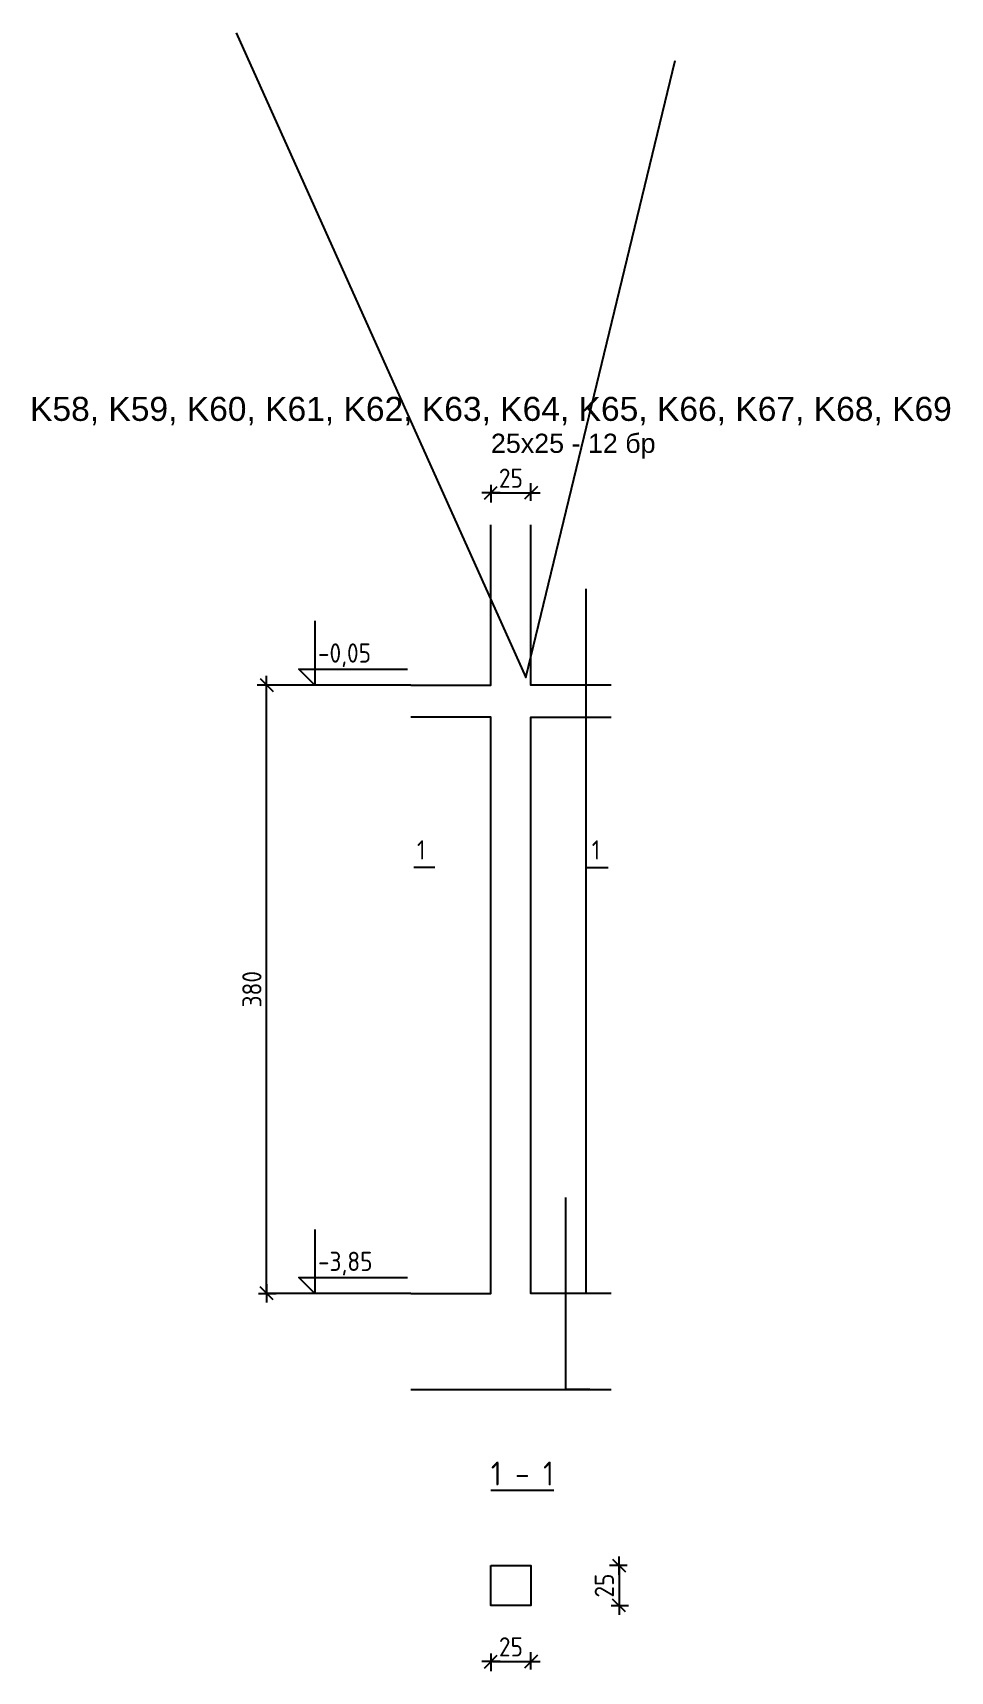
# Model space of a CAD drawing. Header units: millimetres. Extents: x 879 to 91735, y -13728 to 454.
# Drawn here: x 64942 to 65515, y -5889 to -4865 of the extents above; entities that cross this region are included whole.
import ezdxf
from ezdxf.enums import TextEntityAlignment as Align

# ---------------------------------------------------------------- set-up
doc = ezdxf.new("R2010")
doc.units = ezdxf.units.MM
doc.layers.add('1K_koti_razrezi', color=3, linetype='Continuous', lineweight=25)
doc.layers.add('1K_text-koloni', color=3, linetype='Continuous', lineweight=35)
for name, color, linetype in [('1K_SHA', 134, 'Continuous'), ('k_arm', 40, 'Continuous'), ('k_nadpisi', 8, 'Continuous'), ('KTX', 1, 'Continuous'), ('KTXTXT', 4, 'Continuous')]:
    doc.layers.add(name, color=color, linetype=linetype)
doc.styles.add('DIM', font='romans.shx', dxfattribs={"width": 0.85})
doc.styles.add('Z1', font='ARIAL.TTF')
doc.dimstyles.new('RAZR1', dxfattribs={"dimtxt": 12, "dimasz": 1, "dimexe": 0.3, "dimexo": 0, "dimgap": 0, "dimtad": 0, "dimrnd": 0.1, "dimzin": 14, "dimdsep": 46, "dimtxsty": 'DIM', "dimblk": 'DIM2', "dimcen": 0.09, "dimse1": 1, "dimse2": 1, "dimclrd": 256, "dimclre": 256, "dimclrt": 41, "dimadec": 8, "dimazin": 0, "dimtfac": 2.307692, "dimtix": 1, "dimtmove": 2, "dimatfit": 3, "dimldrblk": 'DIM2', "dimfxl": 0, "dimtvp": 0.769231, "dimtolj": 1, "dimtzin": 14, "dimarcsym": 0})

msp = doc.modelspace()

# ---------------------------------------------------------------- texts
at = {"layer": '1K_text-koloni', "style": 'Z1'}
msp.add_text('K58, K59, K60, K61, K62, K63, K64, K65, K66, K67, K68, K69', height=15, dxfattribs=at).set_placement((65227.915, -5092.606), align=Align.TOP_CENTER)
msp.add_text('25x25 - 12 бр', height=12, dxfattribs=at).set_placement((65227.915, -5127.606))
at = {"layer": 'KTXTXT', "style": 'DIM', "width": 0.85}
for s, height, p in [('-0,05', 12, (65119.915, -5258.606)), ('1', 12, (65181.715, -5381.606)), ('1', 12, (65290.858, -5381.606)), ('-3,85', 12, (65119.915, -5638.606)), ('%%U1 - 1', 15, (65227.915, -5772.606))]:
    msp.add_text(s, height=height, dxfattribs=at).set_placement(p)

# ---------------------------------------------------------------- blocks, each defined once
blk = doc.blocks.new('DIM2')
for p, q in [((-5.7, 0), (5.7, 0)), ((4, 4), (-4, -4)), ((0, -5), (0, 6))]:
    blk.add_line(p, q)
blk = doc.blocks.new('*D451')
at = {"layer": '1K_koti_razrezi', "lineweight": -2}
blk.add_line((65228.9, -5882.6), (65251.9, -5882.6), dxfattribs=at)
at = {"layer": 'Defpoints', "color": 0}
for p in [(65227.9, -5847.6), (65252.9, -5847.6), (65252.9, -5882.6)]:
    blk.add_point(p, dxfattribs=at)
at = {"layer": '1K_koti_razrezi', "lineweight": -2, "rotation": 180}
blk.add_blockref('DIM2', (65227.9, -5882.6), dxfattribs=at)
at = {"layer": '1K_koti_razrezi', "lineweight": -2}
blk.add_blockref('DIM2', (65252.9, -5882.6), dxfattribs=at)
at = {"layer": '1K_koti_razrezi', "color": 41, "insert": (65240.4, -5873.4), "char_height": 12, "attachment_point": 5, "style": 'DIM'}
blk.add_mtext('\\A1;25', dxfattribs=at)
blk = doc.blocks.new('*D452')
at = {"layer": '1K_koti_razrezi', "lineweight": -2}
blk.add_line((65307.9, -5823.6), (65307.9, -5846.6), dxfattribs=at)
at = {"layer": 'Defpoints', "color": 0}
for p in [(65252.9, -5822.6), (65252.9, -5847.6), (65307.9, -5847.6)]:
    blk.add_point(p, dxfattribs=at)
at = {"layer": '1K_koti_razrezi', "lineweight": -2}
for p, rotation in [((65307.9, -5822.6), 90), ((65307.9, -5847.6), 270)]:
    blk.add_blockref('DIM2', p, dxfattribs=dict(at, rotation=rotation))
at = {"layer": '1K_koti_razrezi', "color": 41, "insert": (65298.7, -5835.1), "char_height": 12, "attachment_point": 5, "rotation": 90, "style": 'DIM'}
blk.add_mtext('\\A1;25', dxfattribs=at)
blk = doc.blocks.new('*D453')
at = {"layer": '1K_koti_razrezi', "lineweight": -2}
blk.add_line((65228.9, -5152.6), (65251.9, -5152.6), dxfattribs=at)
at = {"layer": 'Defpoints', "color": 0}
for p in [(65252.9, -5152.6), (65227.9, -5272.6), (65252.9, -5272.6)]:
    blk.add_point(p, dxfattribs=at)
at = {"layer": '1K_koti_razrezi', "lineweight": -2, "rotation": 180}
blk.add_blockref('DIM2', (65227.9, -5152.6), dxfattribs=at)
at = {"layer": '1K_koti_razrezi', "lineweight": -2}
blk.add_blockref('DIM2', (65252.9, -5152.6), dxfattribs=at)
at = {"layer": '1K_koti_razrezi', "color": 41, "insert": (65240.4, -5143.4), "char_height": 12, "attachment_point": 5, "style": 'DIM'}
blk.add_mtext('\\A1;25', dxfattribs=at)
blk = doc.blocks.new('*D454')
at = {"layer": '1K_koti_razrezi', "lineweight": -2}
blk.add_line((65087.9, -5651.6), (65087.9, -5273.6), dxfattribs=at)
at = {"layer": 'Defpoints', "color": 0}
for p in [(65087.9, -5272.6), (65177.9, -5272.6), (65177.9, -5652.6)]:
    blk.add_point(p, dxfattribs=at)
at = {"layer": '1K_koti_razrezi', "lineweight": -2}
for p, rotation in [((65087.9, -5272.6), 90), ((65087.9, -5652.6), 270)]:
    blk.add_blockref('DIM2', p, dxfattribs=dict(at, rotation=rotation))
at = {"layer": '1K_koti_razrezi', "color": 41, "insert": (65078.7, -5462.6), "char_height": 12, "attachment_point": 5, "rotation": 90, "style": 'DIM'}
blk.add_mtext('\\A1;380', dxfattribs=at)

# ---------------------------------------------------------------- dimensions: what is measured, and where the dimension line sits
at = {"layer": '1K_koti_razrezi'}
for base, p1, p2, picture, middle in [((65252.915, -5152.606), (65227.915, -5272.606), (65252.915, -5272.606), '*D453', (65240.415, -5143.375)), ((65252.915, -5882.606), (65227.915, -5847.606), (65252.915, -5847.606), '*D451', (65240.415, -5873.375))]:
    dim = msp.add_linear_dim(base=base, p1=p1, p2=p2, dimstyle='RAZR1', dxfattribs=at)
    dim.commit()
    dim.dimension.update_dxf_attribs({"geometry": picture, "text_midpoint": middle})
for base, p1, p2, picture, middle in [((65087.915, -5272.606), (65177.915, -5652.606), (65177.915, -5272.606), '*D454', (65078.684, -5462.606)), ((65307.915, -5847.606), (65252.915, -5822.606), (65252.915, -5847.606), '*D452', (65298.684, -5835.106))]:
    dim = msp.add_linear_dim(base=base, p1=p1, p2=p2, angle=90, dimstyle='RAZR1', dxfattribs=at)
    dim.commit()
    dim.dimension.update_dxf_attribs({"geometry": picture, "text_midpoint": middle})

# ---------------------------------------------------------------- linework, layer by layer
at = {"layer": '1K_koti_razrezi'}
for p, q in [((65177.915, -5272.606), (65087.915, -5272.606)), ((65177.915, -5652.606), (65087.915, -5652.606))]:
    msp.add_line(p, q, dxfattribs=at)
at = {"layer": '1K_SHA'}
msp.add_line((65177.915, -5712.606), (65302.915, -5712.606), dxfattribs=at)
for points in [[(65177.915, -5272.606), (65227.915, -5272.606), (65227.915, -5172.606)], [(65302.915, -5272.606), (65252.915, -5272.606), (65252.915, -5172.606)], [(65177.915, -5652.606), (65227.915, -5652.606), (65227.915, -5292.606), (65177.915, -5292.606)], [(65302.915, -5652.606), (65252.915, -5652.606), (65252.915, -5292.606), (65302.915, -5292.606)], [(65227.915, -5822.606), (65252.915, -5822.606), (65252.915, -5847.606), (65227.915, -5847.606), (65227.915, -5822.606)]]:
    msp.add_lwpolyline(points, dxfattribs=at)
at = {"layer": 'k_arm'}
for points in [[(65287.391, -5652.606), (65287.391, -5272.606), (65287.391, -5212.606)], [(65289.656, -5712.606), (65274.656, -5712.606), (65274.656, -5652.606), (65274.656, -5592.606)]]:
    msp.add_lwpolyline(points, dxfattribs=at)
at = {"layer": 'k_nadpisi'}
msp.add_lwpolyline([(65068.924, -4865.184), (65249.743, -5267.838), (65342.841, -4882.429)], dxfattribs=at)
at = {"layer": 'KTX'}
for p, q in [((65192.915, -5386.606), (65179.715, -5386.606)), ((65287.915, -5386.606), (65301.115, -5386.606))]:
    msp.add_line(p, q, dxfattribs=at)
for points in [[(65117.915, -5232.606), (65117.915, -5272.606), (65107.915, -5262.606), (65175.915, -5262.606)], [(65117.915, -5612.606), (65117.915, -5652.606), (65107.915, -5642.606), (65175.915, -5642.606)]]:
    msp.add_lwpolyline(points, dxfattribs=at)

msp.set_redraw_order([(e.dxf.handle, doc.entitydb.next_handle()) for e in msp.query("TEXT MTEXT ATTDEF DIMENSION ARC_DIMENSION")])  # texts and dimensions are drawn at this point

doc.saveas('drawing.dxf')
